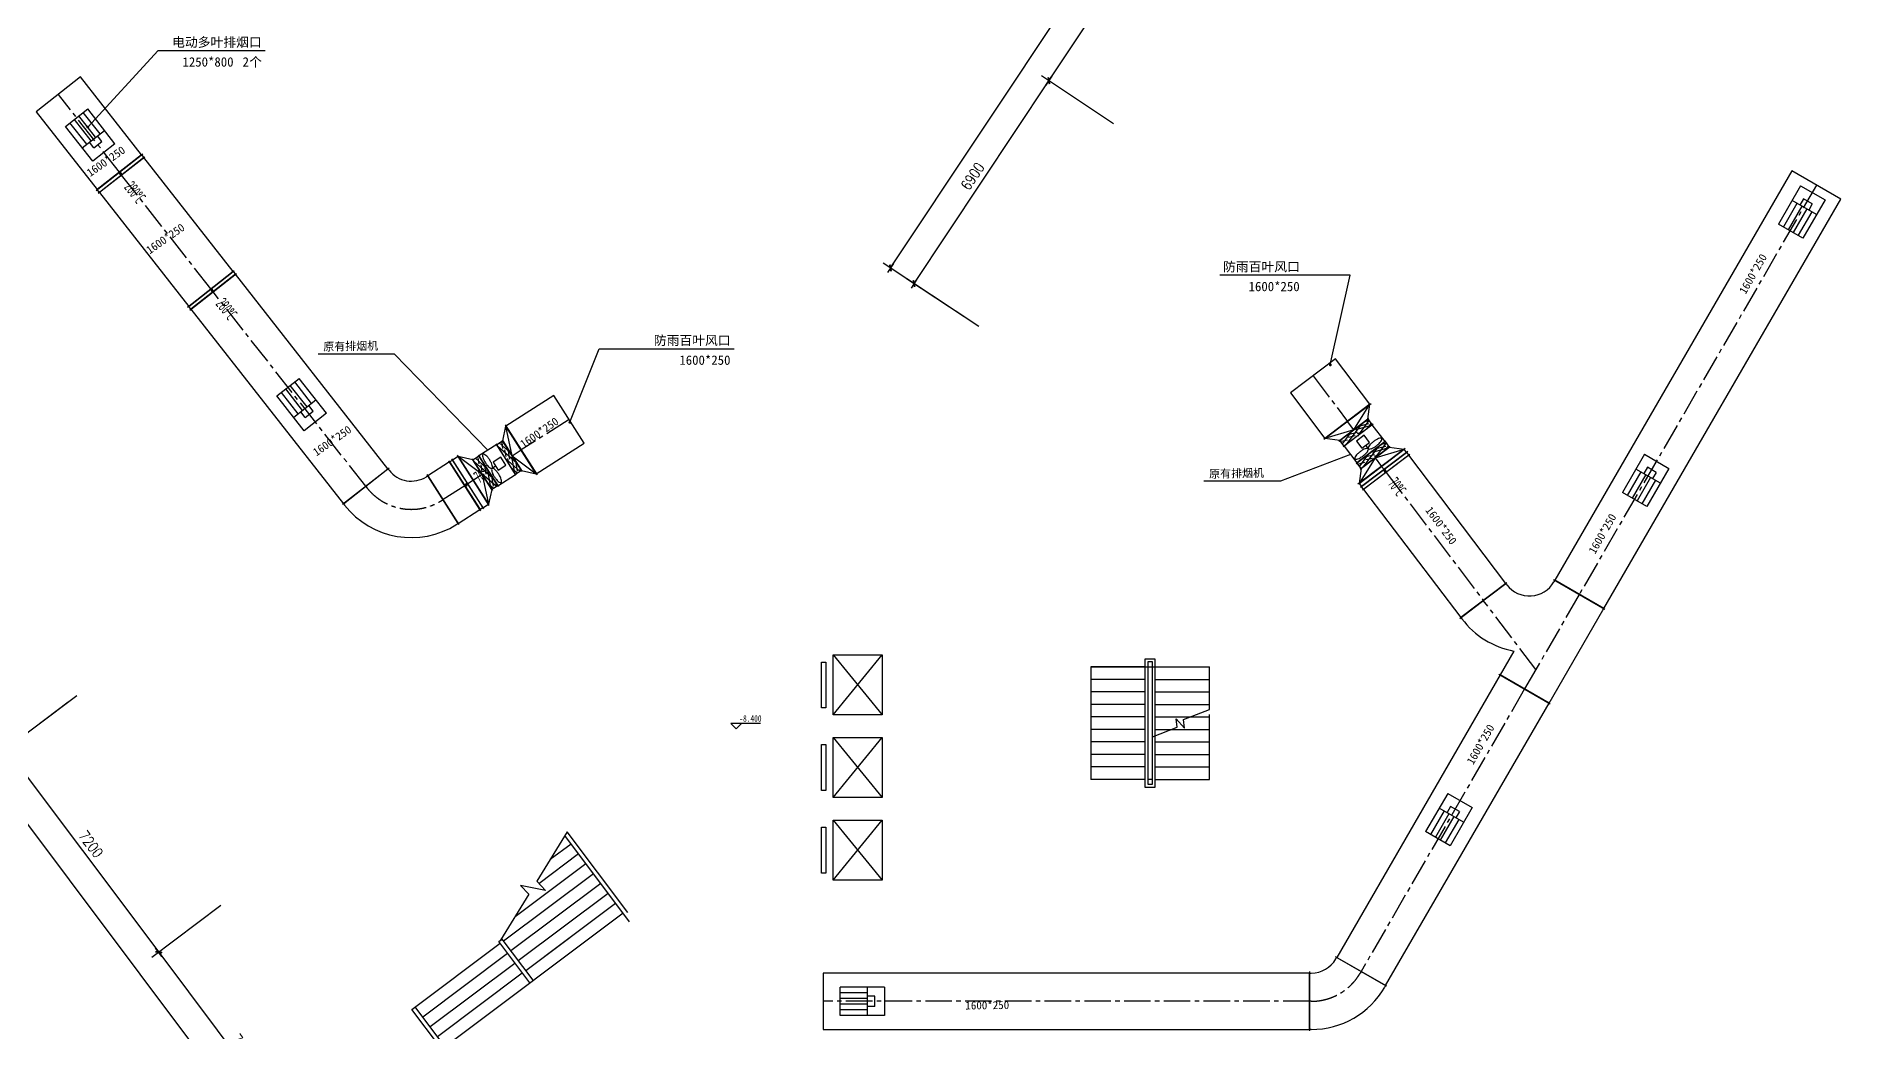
# Model space of a CAD drawing. Extents: x -149393 to 1177518, y -366685 to 296590.
# Drawn here: x 142746 to 193840, y -332748 to -304567 of the extents above; entities that cross this region are included whole.
import ezdxf

# ---------------------------------------------------------------- set-up
doc = ezdxf.new("R2010")
doc.units = 0
doc.header["$LTSCALE"] = 1000
doc.header["$MEASUREMENT"] = 0
doc.linetypes.add('CENTER2', pattern=[1.125, 0.75, -0.125, 0.125, -0.125])
doc.layers.get('0').update_dxf_attribs({"linetype": 'CONTINUOUS'})
for name, color, linetype in [('AXIS', 3, 'CONTINUOUS'), ('DIM_LEAD', 3, 'CONTINUOUS'), ('DOTE', 1, 'CONTINUOUS'), ('DUCT-排烟中心线', 5, 'CENTER2'), ('DUCT-排烟法兰', 4, 'CONTINUOUS'), ('DUCT-排烟管', 2, 'CONTINUOUS'), ('DUCT-排烟管端线', 4, 'CONTINUOUS'), ('DUCT-排烟管设备', 7, 'CONTINUOUS'), ('DUCT-排烟阀门', 7, 'CONTINUOUS'), ('DUCT-新风风口', 7, 'CONTINUOUS'), ('STAIR', 2, 'CONTINUOUS'), ('TEL_SYMB', 3, 'CONTINUOUS'), ('冷媒管标注', 31, 'CONTINUOUS')]:
    doc.layers.add(name, color=color, linetype=linetype)
doc.styles.add('DIM_FONT', font='SIMPLEX.shx', dxfattribs={"width": 0.8})
doc.styles.add('HZ', font='')
doc.styles.get("Standard").update_dxf_attribs({"font": 'gbenor.shx', "bigfont": 'gbcbig.shx'})
doc.styles.add('宋体', font='')
doc.styles.get('HZ').set_extended_font_data('SimSun')
doc.styles.get('宋体').set_extended_font_data('SimSun')
doc.dimstyles.new('DIMN', dxfattribs={"dimtxt": 300, "dimasz": 1, "dimexe": 250, "dimexo": 300, "dimgap": 150, "dimtad": 1, "dimdec": 0, "dimdsep": 46, "dimtxsty": 'DIM_FONT', "dimblk": '_DIMX', "dimcen": 2.5, "dimclrt": 7, "dimadec": 0, "dimazin": 0, "dimtfac": 1, "dimtdec": 0, "dimtix": 1, "dimtmove": 2, "dimatfit": 3, "dimldrblk": '_DIMX', "dimfxl": 1, "dimtolj": 1, "dimarcsym": 0})

msp = doc.modelspace()

# ---------------------------------------------------------------- texts
at = {"layer": 'DIM_LEAD', "color": 7, "style": '宋体'}
for s, height, p in [('电动多叶排烟口', 265.82, (146595.8, -304872.4)), ('1250*800', 265.82, (146889.7, -305432.4)), ('2', 265.8, (148590.9, -305432.4)), ('个', 265.8, (148780, -305432.4)), ('防雨百叶风口', 265.82, (176347.9, -311233)), ('1600*250', 265.82, (177071.5, -311793)), ('防雨百叶风口', 265.82, (160233.3, -313318.9)), ('1600*250', 265.82, (160956.9, -313878.9))]:
    msp.add_text(s, height=height, dxfattribs=at).set_placement(p)
at = {"layer": 'DUCT-排烟阀门', "width": 0.6}
for s, rotation, p in [('280%%dC', 308.09165, (145221.2, -308856.5, -28)), ('280%%dC', 308.09165, (147812.4, -312162.3, -28)), ('70%%dC', 32.46856, (155289.5, -317254, -28)), ('70%%dC', 307.16662, (180990.1, -317245.7, -19))]:
    msp.add_text(s, height=350, rotation=rotation, dxfattribs=at).set_placement(p)
at = {"layer": '冷媒管标注', "style": '宋体'}
for s, rotation, p in [('1600*250', 34.95703, (144278.4, -308562.1)), ('1600*250', 34.95703, (145962.7, -310753.2)), ('1600*250', 60.28566, (191143, -311896.9)), ('原有排烟机', 1.08289, (150877.2, -313480.5, 0)), ('1600*250', 34.95703, (150682.6, -316477.5, -28)), ('1600*250', 34.95703, (156548.4, -316245.6)), ('原有排烟机', 1.08289, (175956, -317082.3, 28)), ('1600*250', 306.43393, (182064.4, -318000.6, 28)), ('1600*250', 60.28566, (186880.7, -319257.9)), ('1600*250', 60.28566, (183429.5, -325224.7)), ('1600*250', 0.72144, (169055.7, -332141.4))]:
    msp.add_text(s, height=227.85, rotation=rotation, dxfattribs=at).set_placement(p)

# ---------------------------------------------------------------- blocks, each defined once
blk = doc.blocks.new('$风口$00000122')
for p, q in [((-250, -135), (-250, 135)), ((57.7, -135), (57.7, 135)), ((139.2, -48.6), (139.2, 48.6)), ((250, 135), (250, -135)), ((250, -135), (-250, -135)), ((139.2, -48.6), (57.7, -48.6))]:
    blk.add_line(p, q)
at = {"linetype": 'Continuous'}
for p, q in [((250, 135), (-250, 135)), ((57.7, 81), (-250, 81)), ((57.7, 27), (-250, 27)), ((139.2, 48.6), (57.7, 48.6)), ((57.7, -27), (-250, -27)), ((57.7, -81), (-250, -81))]:
    blk.add_line(p, q, dxfattribs=at)
blk = doc.blocks.new('$轴流风机$00000011')
for p, q in [((-500, 500, 0), (-500, -500, 0)), ((500, 500, 0), (-500, 500, 0)), ((-339, 135, 0), (-339, -135, 0)), ((88, 135, 0), (-339, 135, 0)), ((88, -135, 0), (88, 135, 0)), ((88, 0, 0), (288, 0, 0)), ((500, -500, 0), (500, 500, 0)), ((-500, -500, 0), (500, -500, 0)), ((-339, -135, 0), (88, -135, 0))]:
    blk.add_line(p, q)
for centre, radius, start, end in [((633, 238, 0), 465, 168.1126, 180), ((633, 238, 0), 465, 180, 191.8874), ((462, 274, 0), 291, 153.0603, 168.1126), ((462, 202, 0), 291, 191.8874, 206.9397), ((355, 329, 0), 170, 129.1821, 153.0603), ((355, 148, 0), 170, 206.9397, 230.8179), ((288, 410, 0), 64.8, 90, 129.1821), ((288, 66, 0), 64.8, 230.8179, 270), ((288, 410, 0), 64.8, 50.8179, 90), ((288, 66, 0), 64.8, 270, 309.1821), ((222, 329, 0), 170, 26.9397, 50.8179), ((222, 148, 0), 170, 309.1821, 333.0603), ((115, 274, 0), 291, 11.8874, 26.9397), ((115, 202, 0), 291, 333.0603, 348.1126), ((-56, 238, 0), 465, 0, 11.8874), ((-56, 238, 0), 465, 348.1126, 0), ((633, -238, 0), 465, 168.1126, 180), ((633, -238, 0), 465, 180, 191.8874), ((462, -202, 0), 291, 153.0603, 168.1126), ((462, -274, 0), 291, 191.8874, 206.9397), ((355, -148, 0), 170, 129.1821, 153.0603), ((355, -329, 0), 170, 206.9397, 230.8179), ((288, -66, 0), 64.8, 90, 129.1821), ((288, -410, 0), 64.8, 230.8179, 270), ((288, -66, 0), 64.8, 50.8179, 90), ((288, -410, 0), 64.8, 270, 309.1821), ((222, -148, 0), 170, 26.9397, 50.8179), ((222, -329, 0), 170, 309.1821, 333.0603), ((115, -202, 0), 291, 11.8874, 26.9397), ((115, -274, 0), 291, 333.0603, 348.1126), ((-56, -238, 0), 465, 0, 11.8874), ((-56, -238, 0), 465, 348.1126, 0)]:
    blk.add_arc(centre, radius, start, end)
for p in [(-500, 0, 0), (500, 0, 0)]:
    blk.add_point(p)
blk = doc.blocks.new('_DIMX')
blk.add_line((-150, 0), (150, 0))
at = {"const_width": 50}
blk.add_lwpolyline([(-70, -70), (70, 70)], dxfattribs=at)
blk = doc.blocks.new('A$C1AEF7971')
at = {"layer": 'STAIR', "color": 59}
for p, q in [((2324, 4191), (0, 2448)), ((3163, 3072), (2324, 4191)), ((2324, 4191), (4160, 1743)), ((2388, 2491), (1549, 3610)), ((2646, 2685), (1807, 3803)), ((2905, 2878), (2065, 3997)), ((3321, 3190), (681, 1211)), ((3306, 3090), (782, 1197)), ((1872, 2104), (1033, 3223)), ((2130, 2297), (1291, 3416)), ((3378, 2994), (3306, 3090)), ((3478, 2980), (3321, 3190)), ((1097, 1523), (258, 2642)), ((1355, 1716), (516, 2835)), ((1614, 1910), (775, 3029)), ((839, 1000), (3478, 2980)), ((853, 1101), (3378, 2994)), ((3206, 3015), (882, 1272)), ((1935, 1912), (3278, 2919)), ((3062, 2668), (3902, 1549)), ((3321, 2862), (4160, 1743)), ((839, 1329), (0, 2448)), ((2288, 2087), (2833, 1360)), ((2546, 2281), (3385, 1162)), ((2804, 2474), (3643, 1355)), ((954, 1176), (1832, 1835)), ((1771, 1700), (2611, 581)), ((1832, 1835), (2420, 1473)), ((1935, 1912), (2510, 1558)), ((2030, 1893), (2085, 1819)), ((2280, 1559), (2869, 775)), ((2420, 1473), (2575, 1620)), ((2575, 1620), (2511, 1305)), ((3282, 1084), (4160, 1743)), ((681, 1211), (839, 1000)), ((782, 1197), (853, 1101)), ((954, 1176), (882, 1272)), ((997, 1119), (1836, 0)), ((1255, 1312), (2094, 194)), ((1513, 1506), (2352, 387)), ((2511, 1305), (2673, 1458)), ((2583, 1373), (3179, 1007)), ((2673, 1458), (3282, 1084)), ((3028, 1099), (3127, 968)), ((1836, 0), (3179, 1007))]:
    blk.add_line(p, q, dxfattribs=at)
at = {"layer": 'TEL_SYMB', "color": 59, "elevation": 1793}
blk.add_lwpolyline([(312, 1763, 0, 0, 0), (3339, 4033, 0, 0, 0), (4292, 2761, 0, 0, 0), (2973, 1771, 95.6, 0, 0), (2686, 1556, 0, 0, 0)], format="xyseb", dxfattribs=at)
at = {"layer": 'TEL_SYMB', "color": 59}
blk.add_lwpolyline([(1266, 491, 0, 0, 0), (2141, 1148, 95.6, 0, 0), (2428, 1363, 0, 0, 0)], format="xyseb", dxfattribs=at)
blk = doc.blocks.new('GJGHJGHJ')
at = {"color": 59}
for p, q in [((164876.1, -78848.7), (166266.3, -80548.7)), ((164876.1, -80548.7), (166266.3, -78848.7)), ((162822, -80787.4), (161986.9, -80787.8)), ((161986.9, -80787.8), (162135.3, -80937.7)), ((162135.3, -80937.7), (162287.4, -80787.6)), ((164876.1, -81188.7), (166266.3, -82888.7)), ((164876.1, -82888.7), (166266.3, -81188.7)), ((164876.1, -83528.7), (166266.3, -85228.7)), ((164876.1, -85228.7), (166266.3, -83528.7)), ((181648.8, -93703.3), (180813.6, -93703.8)), ((180813.6, -93703.8), (180962.1, -93853.6)), ((180962.1, -93853.6), (181114.2, -93703.6))]:
    blk.add_line(p, q, dxfattribs=at)
for points in [[(164546.1, -79048.7), (164674.6, -79048.7), (164674.6, -80348.7), (164546.1, -80348.7)], [(164876.1, -78848.7), (166266.3, -78848.7), (166266.3, -80548.7), (164876.1, -80548.7)], [(164876.1, -81188.7), (166266.3, -81188.7), (166266.3, -82888.7), (164876.1, -82888.7)], [(164546.1, -81388.7), (164674.6, -81388.7), (164674.6, -82688.7), (164546.1, -82688.7)], [(164546.1, -83728.7), (164674.6, -83728.7), (164674.6, -85028.7), (164546.1, -85028.7)], [(164876.1, -83528.7), (166266.3, -83528.7), (166266.3, -85228.7), (164876.1, -85228.7)]]:
    blk.add_lwpolyline(points, close=True, dxfattribs=at)
at = {"layer": 'AXIS'}
for p, q in [((197977, -49445.7), (200190.6, -46114)), ((204973.6, -54094.2), (207187.1, -50762.5)), ((206722.7, -55256.3), (208936.3, -51924.6)), ((132126.5, -64889.7), (128926.5, -67289.7)), ((134106.5, -67529.7), (130906.5, -69929.7)), ((134106.5, -67529.7), (130906.5, -69929.7)), ((139146.5, -74249.7), (135946.5, -76649.7)), ((133771.7, -78948.7), (129771.7, -78948.7)), ((143466.5, -80009.7), (140266.5, -82409.7)), ((133771.7, -85548.7), (129771.7, -85548.7)), ((133771.7, -85548.7), (129771.7, -85548.7)), ((133771.7, -90948.7), (129771.7, -90948.7)), ((133771.7, -90948.7), (129771.7, -90948.7)), ((133771.7, -98748.7), (129771.7, -98748.7)), ((160049.8, -102074.4), (160049.8, -106074.4)), ((165449.8, -102074.4), (165449.8, -106074.4)), ((172049.8, -102074.4), (172049.8, -106074.4)), ((178649.8, -102074.4), (178649.8, -106074.4)), ((184049.8, -102074.4), (184049.8, -106074.4))]:
    blk.add_line(p, q, dxfattribs=at)
at = {"layer": 'DOTE', "color": 59}
for p, q in [((171929.8, -91248.7), (169169.8, -91248.7)), ((174929.8, -91248.7), (172169.8, -91248.7)), ((171929.8, -91598.7), (169169.8, -91598.7)), ((171929.8, -91948.7), (169169.8, -91948.7)), ((174929.8, -91598.7), (172169.8, -91598.7)), ((174929.8, -91948.7), (172169.8, -91948.7)), ((171929.8, -92298.7), (169169.8, -92298.7)), ((174929.8, -92298.7), (172169.8, -92298.7)), ((171929.8, -92648.7), (169169.8, -92648.7)), ((174929.8, -92648.7), (172169.8, -92648.7)), ((171929.8, -92998.7), (169169.8, -92998.7)), ((171929.8, -93348.7), (169169.8, -93348.7)), ((174373.5, -92998.7), (172169.8, -92998.7)), ((173419.4, -93348.7), (172169.8, -93348.7)), ((173156.1, -93698.7), (172169.8, -93698.7)), ((171929.8, -96428.7), (169169.8, -96428.7)), ((171929.8, -96778.7), (169169.8, -96778.7)), ((171929.8, -97128.7), (169169.8, -97128.7)), ((171929.8, -97478.7), (169169.8, -97478.7)), ((171929.8, -97828.7), (169169.8, -97828.7)), ((171929.8, -98178.7), (169169.8, -98178.7))]:
    blk.add_line(p, q, dxfattribs=at)
at = {"layer": 'STAIR', "color": 59}
for p, q in [((143632.5, -56410.1), (141308.9, -58152.9)), ((144213.5, -57722.6), (143374.4, -56603.8)), ((144471.7, -57529), (143632.5, -56410.1)), ((143632.5, -56410.1), (145468.5, -58858.1)), ((143438.9, -58303.5), (142599.8, -57184.7)), ((143697.1, -58109.9), (142858, -56991.1)), ((143955.3, -57916.2), (143116.2, -56797.4)), ((144629.4, -57410.6), (141990.2, -59390.1)), ((142922.5, -58690.8), (142083.4, -57572)), ((144615.1, -57511), (142090.6, -59404.4)), ((142148, -59600.4), (144787.2, -57621)), ((142162.3, -59500), (144686.8, -57606.7)), ((144514.7, -57586.3), (142191, -59329.1)), ((143180.7, -58497.2), (142341.6, -57378.3)), ((143243.6, -58689.1), (144586.4, -57682)), ((144686.8, -57606.7), (144615.1, -57511)), ((144787.2, -57621), (144629.4, -57410.6)), ((142148, -59271.7), (141308.9, -58152.9)), ((142406.2, -59078.1), (141567, -57959.3)), ((142664.3, -58884.4), (141825.2, -57765.6)), ((144113.1, -58126.6), (144952.2, -59245.4)), ((144371.2, -57933), (145210.4, -59051.8)), ((144629.4, -57739.3), (145468.5, -58858.1)), ((143243.6, -58689.1), (143819.1, -59042.7)), ((143338.5, -58707.5), (143393.9, -58781.4)), ((143596.7, -58513.9), (144142.2, -59241.2)), ((143854.9, -58320.3), (144694, -59439.1)), ((142262.7, -59424.7), (143140.8, -58766.2)), ((142822.1, -59094.8), (143661.2, -60213.6)), ((143080.3, -58901.2), (143919.4, -60020)), ((143140.8, -58766.2), (143729.2, -59127.7)), ((143589.1, -59041.6), (144177.6, -59826.3)), ((143729.2, -59127.7), (143884.1, -58981.1)), ((143884.1, -58981.1), (143819.6, -59296.1)), ((143819.6, -59296.1), (143981.7, -59142.6)), ((143891.9, -59227.7), (144487.7, -59593.8)), ((143981.7, -59142.6), (144590.5, -59516.7)), ((144590.5, -59516.7), (145468.5, -58858.1)), ((141990.2, -59390.1), (142148, -59600.4)), ((142090.6, -59404.4), (142162.3, -59500)), ((142262.7, -59424.7), (142191, -59329.1)), ((142305.7, -59482.1), (143144.9, -60600.9)), ((142563.9, -59288.5), (143403, -60407.3)), ((143144.9, -60600.9), (144487.7, -59593.8)), ((144337.3, -59501.4), (144435.8, -59632.7)), ((172169.8, -79185.4), (172169.8, -82374.8)), ((173705.4, -79185.4), (172169.8, -79185.4)), ((172169.8, -79185.4), (175529.8, -79185.4)), ((173994.1, -78968.9), (173705.4, -78968.9)), ((173705.4, -78968.9), (173705.4, -82591.4)), ((173915.4, -79047.6), (173784.1, -79047.6)), ((173784.1, -79047.6), (173784.1, -82512.6)), ((173784.1, -79185.4), (173784.1, -82374.8)), ((173915.4, -82512.6), (173915.4, -79047.6)), ((173915.4, -81028.5), (173915.4, -79185.4)), ((173994.1, -82591.4), (173994.1, -78968.9)), ((173994.1, -79185.4), (175529.8, -79185.4)), ((175529.8, -80390.6), (175529.8, -79185.4)), ((173705.4, -79539.8), (172169.8, -79539.8)), ((173994.1, -79539.8), (175529.8, -79539.8)), ((173705.4, -79894.2), (172169.8, -79894.2)), ((173994.1, -79894.2), (175529.8, -79894.2)), ((173705.4, -80248.6), (172169.8, -80248.6)), ((173705.4, -80602.9), (172169.8, -80602.9)), ((173994.1, -80248.6), (175529.8, -80248.6)), ((173994.1, -80602.9), (174992.4, -80602.9)), ((174620.7, -80890.9), (174593.9, -80658.3)), ((174593.9, -80658.3), (174828.1, -80922.4)), ((174800.1, -80678.9), (175529.8, -80390.6)), ((174828.1, -80922.4), (174800.1, -80678.9)), ((174992.4, -80602.9), (175529.8, -80602.9)), ((175529.8, -82374.8), (175529.8, -80531.7)), ((173705.4, -80957.3), (172169.8, -80957.3)), ((173915.4, -81169.6), (174620.7, -80890.9)), ((173915.4, -82374.8), (173915.4, -81169.6)), ((173994.1, -80957.3), (174452.7, -80957.3)), ((174452.7, -80957.3), (175529.8, -80957.3)), ((173705.4, -81311.7), (172169.8, -81311.7)), ((173705.4, -81666.1), (172169.8, -81666.1)), ((173994.1, -81311.7), (175529.8, -81311.7)), ((173994.1, -81666.1), (175529.8, -81666.1)), ((173705.4, -82020.4), (172169.8, -82020.4)), ((173994.1, -82020.4), (175529.8, -82020.4)), ((173705.4, -82374.8), (172169.8, -82374.8)), ((173705.4, -82591.4), (173994.1, -82591.4)), ((173915.4, -82374.8), (173784.1, -82374.8)), ((173784.1, -82512.6), (173915.4, -82512.6)), ((173994.1, -82374.8), (175529.8, -82374.8)), ((157349.8, -83858), (156488.7, -85259.5)), ((156871.8, -84636), (157459.9, -84194.9)), ((159116.9, -86404.1), (157285.6, -83962.6)), ((159068.3, -86140), (157349.8, -83858)), ((155874.5, -86259), (157879.9, -84754.9)), ((156544.8, -85318.7), (157669.9, -84474.9)), ((155545.8, -86943), (158089.9, -85034.9)), ((155755.8, -87223), (158299.9, -85314.9)), ((156488.7, -85259.5), (156737.7, -85522.5)), ((156264.3, -85624.6), (155461.7, -86930.8)), ((155965.7, -87503), (158509.9, -85594.9)), ((156737.7, -85522.5), (156030.7, -85377.8)), ((156030.7, -85377.8), (156264.3, -85624.6)), ((153937.6, -89899.1), (158929.9, -86154.9)), ((156175.7, -87783.1), (158719.9, -85874.9)), ((156714.5, -87379), (158719.9, -85874.9)), ((152953.8, -88887), (155449.8, -87015)), ((153259.8, -89095), (155659.8, -87295)), ((155413.7, -86966.8), (155509.7, -86894.8)), ((156289.6, -88135.1), (155413.7, -86966.8)), ((156385.6, -88063.1), (155509.7, -86894.8)), ((153469.7, -89375.1), (155869.7, -87575)), ((153679.6, -89655.1), (156079.7, -87855.1)), ((153737.1, -89931.8), (152953.8, -88887)), ((153833.1, -89859.8), (153049.8, -88815))]:
    blk.add_line(p, q, dxfattribs=at)
at = {"layer": 'TEL_SYMB', "color": 59, "elevation": 1793}
blk.add_lwpolyline([(141620.8, -58837.8, 0, 0, 0), (144647.4, -56567.9, 0, 0, 0), (145601.2, -57839.7, 0, 0, 0), (144281.6, -58829.5, 95.6, 0, 0), (143994.7, -59044.6, 0, 0, 0)], format="xyseb", dxfattribs=at)
at = {"layer": 'TEL_SYMB', "color": 59}
for points in [[(142574.7, -60109.6, 0, 0, 0), (143449.7, -59453.4, 95.6, 0, 0), (143736.5, -59238.3, 0, 0, 0)], [(174722.6, -82552, 0, 0, 0), (174722.6, -81351.1, 105, 0, 0), (174722.6, -80957.3, 0, 0, 0)]]:
    blk.add_lwpolyline(points, format="xyseb", dxfattribs=at)
at = {"rotation": 109.501830446718}
blk.add_blockref('A$C1AEF7971', (198364.8, -61709.4), dxfattribs=at)
at = {"color": 59, "style": 'HZ', "width": 0.7}
for p in [(162223.3, -80739.8), (181050, -93655.8)]:
    blk.add_text('-8.400', height=183.52, dxfattribs=at).set_placement(p)
at = {"layer": 'AXIS'}
for p1, p2, distance in [((197977, -49445.7), (198976.5, -50109.7), 3300), ((141257.6, -51492.6), (142857.6, -50292.6), 3300), ((197977, -49445.7), (198976.5, -50109.7), 2500), ((198976.5, -50109.7), (204973.6, -54094.2), 3300), ((198976.5, -50109.7), (204973.6, -54094.2), 2500), ((141257.6, -51492.6), (142857.6, -50292.6), 2500), ((176886.5, -58217.8), (182531.1, -49722), 2500), ((135977.6, -55452.6), (141257.6, -51492.6), 3300), ((135977.6, -55452.6), (141257.6, -51492.6), 2500), ((169249.7, -69712.2), (180704.9, -52470.7), 3300), ((204973.6, -54094.2), (206722.7, -55256.3), 3300), ((204973.6, -54094.2), (206722.7, -55256.3), 2500), ((130697.6, -59412.6), (135977.6, -55452.6), 3300), ((130697.6, -59412.6), (135977.6, -55452.6), 2500), ((173068.1, -63965), (176886.5, -58217.8), 2500), ((169249.7, -69712.2), (173068.1, -63965), 2500), ((132126.5, -64889.7), (152106.6, -91529.7), -3300), ((132126.5, -64889.7), (134106.5, -67529.7), -2500), ((134106.5, -67529.7), (139146.5, -74249.7), -2500), ((139146.5, -74249.7), (143466.5, -80009.7), -2500), ((133471.7, -98748.7), (133471.7, -78948.7), 3000), ((133771.7, -85548.7), (133771.7, -78948.7), 2500), ((143466.5, -80009.7), (147786.5, -85769.7), -2500), ((133771.7, -90948.7), (133771.7, -85548.7), 2500), ((147786.5, -85769.7), (152106.6, -91529.7), -2500), ((133771.7, -98748.7), (133771.7, -90948.7), 2500), ((160049.8, -102074.4), (165449.8, -102074.4), -2500), ((160049.8, -102074.4), (184049.8, -102074.4), -3300), ((165449.8, -102074.4), (172049.8, -102074.4), -2500), ((172049.8, -102074.4), (178649.8, -102074.4), -2500), ((178649.8, -102074.4), (184049.8, -102074.4), -2500)]:
    blk.add_aligned_dim(p1=p1, p2=p2, distance=distance, dimstyle='DIMN', dxfattribs=at).render()

# ---------------------------------------------------------------- linework, layer by layer
at = {"elevation": -28}
msp.add_lwpolyline([(155532.9, -316300), (152893.4, -313577.4), (150729, -313577.4)], dxfattribs=at)
msp.add_lwpolyline([(179956.4, -316420.2), (177972.2, -317179.2), (175807.8, -317179.2)])
at = {"layer": 'DIM_LEAD'}
for p, q in [((144208.2, -307145.7), (146197.3, -304977.4)), ((146197.3, -304977.4), (149232, -304977.4)), ((179951.3, -311338), (176258.3, -311338)), ((179385.1, -313881.4), (179951.3, -311338)), ((157857.6, -315506.7), (158689.6, -313423.9)), ((158689.6, -313423.9), (162512.2, -313423.9))]:
    msp.add_line(p, q, dxfattribs=at)
at = {"layer": 'DIM_LEAD', "const_width": 40}
for points in [[(144194.7, -307160.4, 1), (144221.8, -307130.9, 1)], [(179380.8, -313900.9, 1), (179389.5, -313861.9, 1)], [(157850.2, -315525.3, 1), (157865, -315488.1, 1)]]:
    msp.add_lwpolyline(points, format="xyb", close=True, dxfattribs=at)
at = {"layer": 'DUCT-排烟中心线'}
for p, q in [((145104.4, -308423.9), (143375.3, -306218.1)), ((147695.7, -311729.7), (145166.3, -308502.9)), ((193148, -308786.7), (186432.7, -320383.9)), ((152077.9, -317320.3), (147757.6, -311808.7)), ((178895.6, -314193.3), (179871.2, -315480.2)), ((157833.6, -315427.8), (156476.2, -316291.5)), ((180052.6, -315719.4), (179871.3, -315480.3)), ((156222.9, -316452.7), (156476, -316291.6)), ((180657.2, -316516.9), (180838.4, -316756)), ((180838.6, -316756.1), (180905.9, -316845)), ((155125.3, -317151.1), (154967.9, -317251.2)), ((155378.5, -316989.9), (155125.4, -317151)), ((180966.5, -316925), (183717.1, -320553.1)), ((152078.1, -317320.4), (152108.9, -317359.8)), ((154227.1, -317722.6), (154269.3, -317695.7)), ((154883.2, -317305.1), (154269.4, -317695.6)), ((185202.3, -322512.1), (183717.2, -320553.3)), ((186432.6, -320384.1), (185202.3, -322512.1)), ((185202.3, -322512.1), (184886.2, -323058.9)), ((184886.1, -323059), (180258, -331064.1)), ((180257.9, -331064.2), (180232.9, -331107.5)), ((178797, -331907.5), (165032.5, -331907.5)), ((178847.2, -331907.5), (178797.2, -331907.5))]:
    msp.add_line(p, q, dxfattribs=at)
for centre, start, end in [((153368.2, -316372.7), 218.09165, 302.46856), ((178847.2, -330307.5), 270, 330)]:
    msp.add_arc(centre, 1600, start, end, dxfattribs=at)
at = {"layer": 'DUCT-排烟法兰'}
for p, q in [((144443.4, -308942.2), (145765.6, -307905.8)), ((144505.2, -309021.1), (145827.4, -307984.6)), ((147034.6, -312248), (148356.8, -311211.5)), ((147096.5, -312326.8), (148418.7, -311290.4)), ((179201.9, -315987.7), (180540.7, -314972.8)), ((156025.2, -315582.9), (156927, -317000.2)), ((179630.3, -316039.7), (180475, -315399.3)), ((180595.9, -315558.8), (179751.2, -316199.2)), ((156338.4, -317007.3), (155769.4, -316113)), ((155938.3, -316005.6), (156507.3, -316899.9)), ((180113.8, -316677.5), (180958.5, -316037.1)), ((181507.9, -316248.6), (180169.1, -317263.5)), ((180234.8, -316837), (181079.5, -316196.6)), ((155334.2, -318013.7), (154432.3, -316596.4)), ((155418.8, -317960), (154516.9, -316542.6)), ((155576.3, -317859.7), (154674.4, -316442.3)), ((155094.1, -316542.7), (155663.1, -317437)), ((155263, -316435.2), (155832.1, -317329.5)), ((181575.3, -316337.6), (180236.6, -317352.5)), ((181635.9, -316417.4), (180297.1, -317432.4)), ((152739.1, -316802.1), (151416.9, -317838.5)), ((154720.3, -318404.4), (153818.4, -316987)), ((183047.8, -321060.7), (184386.6, -320045.7)), ((185705.5, -319963.5), (187159.9, -320804.4)), ((184158.9, -322638.5), (185613.4, -323479.4)), ((178797.1, -331067.5), (178797.1, -332747.5)), ((180985.4, -331484.1), (179530.5, -330644.1))]:
    msp.add_line(p, q, dxfattribs=at)
at = {"layer": 'DUCT-排烟管'}
for p, q in [((144005, -305724.6), (142745.7, -306711.6)), ((145734, -307930.4), (144005, -305724.6)), ((142745.7, -306711.6), (144474.8, -308917.4)), ((145734.1, -307930.5), (145795.8, -308009.2)), ((148325.3, -311236.1), (145796, -308009.4)), ((192455.6, -308385.8), (185740.4, -319983)), ((193840.3, -309187.6), (192455.6, -308385.8)), ((144536.6, -308996.3), (144474.9, -308917.6)), ((144536.7, -308996.5), (147066.1, -312223.2)), ((187125.1, -320784.8), (193840.3, -309187.6)), ((148325.4, -311236.3), (148387.1, -311315)), ((152707.6, -316826.7), (148387.2, -311315.1)), ((147127.9, -312302.1), (147066.2, -312223.4)), ((147128, -312302.2), (151448.3, -317813.8)), ((179533.1, -313710), (178258.1, -314676.6)), ((180508.7, -314996.9), (179533.1, -313710)), ((178258.1, -314676.6), (179233.7, -315963.5)), ((157404.2, -314752.8), (156046.7, -315616.5)), ((158263.1, -316102.7), (157404.2, -314752.8)), ((180052.6, -315719.4), (180508.8, -314997)), ((180451, -315417.3), (180508.8, -314997)), ((155954.5, -316030.8), (156046.5, -315616.7)), ((156222.9, -316452.7), (156046.5, -315616.7)), ((180052.6, -315719.4), (179233.8, -315963.6)), ((180451.1, -315417.5), (180572, -315576.9)), ((155785.6, -316138.3), (155954.3, -316030.9)), ((156905.6, -316966.4), (158263.1, -316102.7)), ((179654.1, -316021.5), (179233.8, -315963.6)), ((179775.1, -316181), (179654.3, -316021.6)), ((180657.2, -316516.9), (181475.9, -316272.7)), ((180934.7, -316055.3), (181055.5, -316214.7)), ((181055.6, -316214.9), (181475.9, -316272.7)), ((181543.4, -316361.6), (181476.1, -316272.8)), ((154453.7, -316630.2), (153840, -317020.7)), ((154453.9, -316630), (154538.3, -316576.4)), ((154695.8, -316476.1), (154538.4, -316576.3)), ((155110.1, -316568.1), (154696, -316476)), ((155378.5, -316989.9), (154696, -316476)), ((155110.3, -316568), (155279, -316460.6)), ((156222.9, -316452.7), (156905.5, -316966.6)), ((180258.6, -316818.8), (180137.8, -316659.5)), ((180657.2, -316516.9), (180200.9, -317239.3)), ((181543.5, -316361.8), (181603.9, -316441.5)), ((184354.6, -320069.8), (181604, -316441.7)), ((152738.5, -316866.2), (152707.7, -316826.9)), ((153839.8, -317020.8), (153797.6, -317047.6)), ((155378.5, -316989.9), (155554.9, -317825.9)), ((156491.2, -316874.6), (156322.4, -316982)), ((156491.3, -316874.5), (156905.5, -316966.6)), ((180258.7, -316819), (180200.9, -317239.3)), ((180201, -317239.5), (180268.4, -317328.3)), ((155647, -317411.8), (155554.9, -317825.9)), ((155815.9, -317304.3), (155647.1, -317411.7)), ((180328.9, -317408.1), (180268.5, -317328.4)), ((180329, -317408.3), (183079.6, -321036.4)), ((151448.4, -317813.9), (151479.3, -317853.3)), ((154698.9, -318370.6), (155312.7, -317980.1)), ((155397.2, -317926.3), (155312.8, -317979.9)), ((155397.4, -317926.2), (155554.7, -317826)), ((154656.6, -318397.5), (154698.7, -318370.7)), ((184385, -320109.8), (184354.8, -320070)), ((185740.1, -319983.6), (185715, -320026.9)), ((185578.8, -323459.3), (187100.2, -320827.8)), ((187100.2, -320827.8), (187125.2, -320784.5)), ((183079.7, -321036.6), (183109.9, -321076.4)), ((184582.5, -321985.8), (184193.6, -322658.4)), ((184193.5, -322658.6), (179565.4, -330663.6)), ((180950.6, -331464.5), (185578.7, -323459.4)), ((179540.1, -330707.5), (179565.1, -330664.2)), ((178797, -331107.5), (165032.5, -331107.5)), ((165032.5, -331107.5), (165032.5, -332707.5)), ((178797.2, -331107.5), (178847.2, -331107.5)), ((180950.7, -331464.2), (180925.7, -331507.5)), ((165032.5, -332707.5), (178797, -332707.5)), ((178847.2, -332707.5), (178797.2, -332707.5))]:
    msp.add_line(p, q, dxfattribs=at)
for centre, radius, start, end in [((153368.2, -316372.7), 800, 218.09165, 302.46856), ((153368.2, -316372.7), 2400, 218.09165, 302.46856), ((185022.5, -319626.5), 800, 217.16662, 329.96554), ((185022.5, -319626.5), 2400, 217.16662, 259.43676), ((178847.2, -330307.5), 800, 270, 330), ((178847.2, -330307.5), 2400, 270, 330)]:
    msp.add_arc(centre, radius, start, end, dxfattribs=at)
at = {"layer": 'DUCT-排烟管端线'}
for p, q in [((144474.8, -308917.4), (145734, -307930.4)), ((145734.1, -307930.5), (144474.9, -308917.6)), ((145795.8, -308009.2), (144536.6, -308996.3)), ((145796, -308009.4), (144536.7, -308996.5)), ((147066.1, -312223.2), (148325.3, -311236.1)), ((148325.4, -311236.3), (147066.2, -312223.4)), ((148387.1, -311315), (147127.9, -312302.1)), ((148387.2, -311315.1), (147128, -312302.2)), ((179233.7, -315963.5), (180508.7, -314996.9)), ((180508.8, -314997), (179233.8, -315963.6)), ((156905.5, -316966.6), (156046.5, -315616.7)), ((156046.7, -315616.5), (156905.6, -316966.4)), ((179654.1, -316021.5), (180451, -315417.3)), ((180451.1, -315417.5), (179654.3, -316021.6)), ((180572, -315576.9), (179775.1, -316181)), ((156322.4, -316982), (155785.6, -316138.3)), ((156491.2, -316874.6), (155954.3, -316030.9)), ((155954.5, -316030.8), (156491.3, -316874.5)), ((180934.7, -316055.3), (180137.8, -316659.5)), ((180200.9, -317239.3), (181475.9, -316272.7)), ((181476.1, -316272.8), (180201, -317239.5)), ((181055.5, -316214.7), (180258.6, -316818.8)), ((181055.6, -316214.9), (180258.7, -316819)), ((155312.7, -317980.1), (154453.7, -316630.2)), ((154453.9, -316630), (155312.8, -317979.9)), ((154538.3, -316576.4), (155397.2, -317926.3)), ((154538.4, -316576.3), (155397.4, -317926.2)), ((155554.7, -317826), (154695.8, -316476.1)), ((154696, -316476), (155554.9, -317825.9)), ((155647, -317411.8), (155110.1, -316568.1)), ((155647.1, -317411.7), (155110.3, -316568)), ((155815.9, -317304.3), (155279, -316460.6)), ((180268.4, -317328.3), (181543.4, -316361.6)), ((181543.5, -316361.8), (180268.5, -317328.4)), ((181603.9, -316441.5), (180328.9, -317408.1)), ((181604, -316441.7), (180329, -317408.3)), ((151448.3, -317813.8), (152707.6, -316826.7)), ((151448.4, -317813.9), (152707.7, -316826.9)), ((154698.7, -318370.7), (153839.8, -317020.8)), ((153840, -317020.7), (154698.9, -318370.6)), ((183079.6, -321036.4), (184354.6, -320069.8)), ((184354.8, -320070), (183079.7, -321036.6)), ((187125.2, -320784.5), (185740.1, -319983.6)), ((185740.4, -319983), (187125.1, -320784.8)), ((185578.7, -323459.4), (184193.5, -322658.6)), ((184193.6, -322658.4), (185578.8, -323459.3)), ((180950.7, -331464.2), (179565.1, -330664.2)), ((179565.4, -330663.6), (180950.6, -331464.5)), ((178797, -332707.5), (178797, -331107.5)), ((178797.2, -332707.5), (178797.2, -331107.5))]:
    msp.add_line(p, q, dxfattribs=at)
at = {"layer": 'DUCT-排烟阀门'}
for p, q in [((145108.4, -308429), (145162.4, -308497.8)), ((145110.9, -308458.3), (145110.4, -308462.6)), ((145110.4, -308462.6), (145110.6, -308466.9)), ((145110.6, -308466.9), (145111.6, -308471.2)), ((145112.2, -308454.1), (145110.9, -308458.3)), ((145111.6, -308471.2), (145113.3, -308475.2)), ((145114.2, -308450.2), (145112.2, -308454.1)), ((145113.3, -308475.2), (145115.7, -308478.8)), ((145116.8, -308446.7), (145114.2, -308450.2)), ((145115.7, -308478.8), (145118.7, -308482)), ((145120, -308443.7), (145116.8, -308446.7)), ((145118.7, -308482), (145122.2, -308484.6)), ((145123.6, -308441.4), (145120, -308443.7)), ((145122.2, -308484.6), (145126, -308486.6)), ((145127.6, -308439.6), (145123.6, -308441.4)), ((145126, -308486.6), (145130.2, -308487.9)), ((145131.9, -308438.7), (145127.6, -308439.6)), ((145130.2, -308487.9), (145134.5, -308488.4)), ((145136.2, -308438.4), (145131.9, -308438.7)), ((145134.5, -308488.4), (145138.9, -308488.2)), ((145140.5, -308439), (145136.2, -308438.4)), ((145138.9, -308488.2), (145143.1, -308487.2)), ((145144.7, -308440.2), (145140.5, -308439)), ((145143.1, -308487.2), (145147.1, -308485.5)), ((145148.6, -308442.2), (145144.7, -308440.2)), ((145147.1, -308485.5), (145150.8, -308483.1)), ((145152.1, -308444.8), (145148.6, -308442.2)), ((145150.8, -308483.1), (145154, -308480.1)), ((145155.1, -308448), (145152.1, -308444.8)), ((145154, -308480.1), (145156.6, -308476.6)), ((145157.4, -308451.6), (145155.1, -308448)), ((145156.6, -308476.6), (145158.6, -308472.7)), ((145159.1, -308455.7), (145157.4, -308451.6)), ((145158.6, -308472.7), (145159.8, -308468.6)), ((145160.1, -308459.9), (145159.1, -308455.7)), ((145159.8, -308468.6), (145160.4, -308464.2)), ((145160.4, -308464.2), (145160.1, -308459.9)), ((147699.7, -311734.7), (147753.6, -311803.6)), ((147702.2, -311764), (147701.7, -311768.3)), ((147701.7, -311768.3), (147701.9, -311772.7)), ((147701.9, -311772.7), (147702.9, -311776.9)), ((147703.4, -311759.8), (147702.2, -311764)), ((147702.9, -311776.9), (147704.6, -311780.9)), ((147705.4, -311756), (147703.4, -311759.8)), ((147704.6, -311780.9), (147707, -311784.6)), ((147708, -311752.5), (147705.4, -311756)), ((147707, -311784.6), (147709.9, -311787.8)), ((147711.2, -311749.5), (147708, -311752.5)), ((147709.9, -311787.8), (147713.4, -311790.4)), ((147714.9, -311747.1), (147711.2, -311749.5)), ((147713.4, -311790.4), (147717.3, -311792.4)), ((147718.9, -311745.4), (147714.9, -311747.1)), ((147717.3, -311792.4), (147721.5, -311793.6)), ((147723.1, -311744.4), (147718.9, -311745.4)), ((147721.5, -311793.6), (147725.8, -311794.2)), ((147727.5, -311744.2), (147723.1, -311744.4)), ((147725.8, -311794.2), (147730.2, -311793.9)), ((147731.8, -311744.7), (147727.5, -311744.2)), ((147730.2, -311793.9), (147734.4, -311792.9)), ((147736, -311746), (147731.8, -311744.7)), ((147734.4, -311792.9), (147738.4, -311791.2)), ((147739.9, -311747.9), (147736, -311746)), ((147738.4, -311791.2), (147742.1, -311788.8)), ((147743.3, -311750.6), (147739.9, -311747.9)), ((147742.1, -311788.8), (147745.2, -311785.9)), ((147746.3, -311753.7), (147743.3, -311750.6)), ((147745.2, -311785.9), (147747.9, -311782.4)), ((147748.7, -311757.4), (147746.3, -311753.7)), ((147747.9, -311782.4), (147749.8, -311778.5)), ((147750.4, -311761.4), (147748.7, -311757.4)), ((147749.8, -311778.5), (147751.1, -311774.3)), ((147751.4, -311765.7), (147750.4, -311761.4)), ((147751.1, -311774.3), (147751.6, -311770)), ((147751.6, -311770), (147751.4, -311765.7)), ((180256.5, -315565), (179824, -316143.9)), ((180517.2, -315606.2), (180099.4, -315720.9)), ((180479, -315454.2), (180151.2, -315895.9)), ((180191.9, -315614), (180474.5, -315544.7)), ((180358.1, -315488), (180475.2, -315459.3)), ((180538.2, -315532.3), (180423.5, -315689.4)), ((156360.1, -316668.6), (155818.6, -316190.1)), ((156172, -316373), (155856.7, -316093.1)), ((155930.2, -316080.6), (155954.3, -316253)), ((156104.9, -316267.6), (156150, -316548.9)), ((179705.7, -316041.6), (179875.6, -316003.5)), ((179977.4, -315776.7), (179724.2, -316113.9)), ((179877.8, -315852.2), (180154.5, -315784.1)), ((180091.9, -315890.4), (179903.1, -315934.9)), ((180293.5, -315787.9), (180142.7, -315837.6)), ((180740.1, -316202.8), (180307.6, -316781.7)), ((181000.8, -316244), (180582.9, -316358.7)), ((180962.5, -316092), (180634.7, -316533.7)), ((180675.4, -316251.9), (180958.1, -316182.5)), ((180841.7, -316125.8), (180958.8, -316097.1)), ((181021.7, -316170.1), (180907, -316327.3)), ((155684.8, -317098.3), (155143.3, -316619.8)), ((155496.7, -316802.7), (155181.4, -316522.7)), ((155254.9, -316510.3), (155279, -316682.7)), ((155374, -316907.6), (155345.1, -316715.7)), ((155429.6, -316697.3), (155474.8, -316978.6)), ((156049.2, -316477.9), (156020.4, -316286)), ((156452.3, -316899.3), (156038.9, -316536.5)), ((156134.9, -316687.2), (156097.7, -316532.8)), ((156297.6, -316925), (156217.6, -316499.2)), ((156316.5, -316600.1), (156362.5, -316887.5)), ((156428.5, -316776.2), (156447.5, -316895.2)), ((180189.3, -316679.4), (180359.2, -316641.3)), ((180460.9, -316414.5), (180207.7, -316751.7)), ((180361.3, -316490), (180638, -316422)), ((180575.5, -316528.2), (180386.7, -316572.7)), ((180777.1, -316425.8), (180626.2, -316475.4)), ((154888.6, -317301.6), (154962.5, -317254.7)), ((154900.8, -317274.9), (154900.6, -317279.2)), ((154900.6, -317279.2), (154901.1, -317283.6)), ((154901.7, -317270.6), (154900.8, -317274.9)), ((154901.1, -317283.6), (154902.5, -317287.7)), ((154903.4, -317266.6), (154901.7, -317270.6)), ((154902.5, -317287.7), (154904.5, -317291.6)), ((154905.7, -317262.9), (154903.4, -317266.6)), ((154904.5, -317291.6), (154907.1, -317295)), ((154908.7, -317259.7), (154905.7, -317262.9)), ((154907.1, -317295), (154910.3, -317298)), ((154912.1, -317257.1), (154908.7, -317259.7)), ((154916, -317255.1), (154912.1, -317257.1)), ((154920.2, -317253.7), (154916, -317255.1)), ((154924.5, -317253.2), (154920.2, -317253.7)), ((154928.8, -317253.4), (154924.5, -317253.2)), ((154933.1, -317254.3), (154928.8, -317253.4)), ((154937.1, -317256), (154933.1, -317254.3)), ((154940.8, -317258.3), (154937.1, -317256)), ((154939, -317299.2), (154942.4, -317296.6)), ((154944, -317261.3), (154940.8, -317258.3)), ((154942.4, -317296.6), (154945.4, -317293.4)), ((154946.6, -317264.7), (154944, -317261.3)), ((154945.4, -317293.4), (154947.7, -317289.7)), ((154948.7, -317268.6), (154946.6, -317264.7)), ((154947.7, -317289.7), (154949.4, -317285.7)), ((154950, -317272.8), (154948.7, -317268.6)), ((154949.4, -317285.7), (154950.3, -317281.4)), ((154950.5, -317277.1), (154950, -317272.8)), ((154950.3, -317281.4), (154950.5, -317277.1)), ((155777, -317329), (155363.6, -316966.1)), ((155459.6, -317116.9), (155422.4, -316962.5)), ((155622.4, -317354.7), (155542.3, -316928.8)), ((155694.3, -317381.6), (155547.1, -317254.5)), ((155641.2, -317029.8), (155687.2, -317317.2)), ((155753.2, -317205.8), (155772.2, -317324.9)), ((156369.6, -316951.9), (156222.4, -316824.8)), ((180909.8, -316850.1), (180962.6, -316919.8)), ((180911.8, -316879.4), (180911.2, -316883.7)), ((180911.2, -316883.7), (180911.4, -316888.1)), ((180911.4, -316888.1), (180912.3, -316892.3)), ((180913.2, -316875.3), (180911.8, -316879.4)), ((180912.3, -316892.3), (180914, -316896.4)), ((180915.2, -316871.4), (180913.2, -316875.3)), ((180914, -316896.4), (180916.3, -316900.1)), ((180917.9, -316868), (180915.2, -316871.4)), ((180916.3, -316900.1), (180919.2, -316903.3)), ((180921.1, -316865), (180917.9, -316868)), ((180919.2, -316903.3), (180922.7, -316906)), ((180924.8, -316862.7), (180921.1, -316865)), ((180922.7, -316906), (180926.5, -316908)), ((180928.8, -316861.1), (180924.8, -316862.7)), ((180926.5, -316908), (180930.7, -316909.3)), ((180933.1, -316860.2), (180928.8, -316861.1)), ((180930.7, -316909.3), (180935, -316909.9)), ((180937.4, -316860), (180933.1, -316860.2)), ((180935, -316909.9), (180939.3, -316909.8)), ((180941.8, -316860.6), (180937.4, -316860)), ((180939.3, -316909.8), (180943.6, -316908.8)), ((180945.9, -316861.9), (180941.8, -316860.6)), ((180943.6, -316908.8), (180947.6, -316907.2)), ((180949.8, -316864), (180945.9, -316861.9)), ((180947.6, -316907.2), (180951.3, -316904.9)), ((180953.2, -316866.6), (180949.8, -316864)), ((180951.3, -316904.9), (180954.5, -316902)), ((180956.1, -316869.9), (180953.2, -316866.6)), ((180954.5, -316902), (180957.2, -316898.5)), ((180958.5, -316873.5), (180956.1, -316869.9)), ((180957.2, -316898.5), (180959.2, -316894.7)), ((180960.1, -316877.6), (180958.5, -316873.5)), ((180959.2, -316894.7), (180960.6, -316890.5)), ((180961, -316881.8), (180960.1, -316877.6)), ((180960.6, -316890.5), (180961.2, -316886.2)), ((180961.2, -316886.2), (180961, -316881.8)), ((154910.3, -317298), (154914, -317300.3)), ((154914, -317300.3), (154918, -317302)), ((154918, -317302), (154922.3, -317302.9)), ((154922.3, -317302.9), (154926.6, -317303.1)), ((154926.6, -317303.1), (154931, -317302.6)), ((154931, -317302.6), (154935.1, -317301.3)), ((154935.1, -317301.3), (154939, -317299.2))]:
    msp.add_line(p, q, dxfattribs=at)

# ---------------------------------------------------------------- block references
msp.add_blockref('GJGHJGHJ', (431.5, -243249.6))
at = {"layer": 'DUCT-排烟管设备', "zscale": 1000}
for p, xscale, rotation in [((180354.9, -316118.2, -19), 0.6000000000496923, 307.1666211282692), ((155800.7, -316721.3, -28), 0.6000000000347018, 212.4685561406997)]:
    msp.add_blockref('$轴流风机$00000011', p, dxfattribs=dict(at, xscale=xscale, rotation=rotation))
at = {"layer": 'DUCT-新风风口', "yscale": 2.962962962919846}
for p, xscale, rotation in [((144278.8, -307370.7, 200000), 2.499999999998157, 308.0916510365613), ((192732.6, -309549.9, 200000), 2.500000000020487, 60.00000000027108), ((150263.7, -315005.8, 200000), 2.499999999998157, 308.0916510365613), ((188311.9, -317155.3, 200000), 2.500000000020487, 60.00000000027108), ((182741.8, -326761.9, 200000), 2.500000000020487, 60.00000000027108)]:
    msp.add_blockref('$风口$00000122', p, dxfattribs=dict(at, xscale=xscale, rotation=rotation))
at = {"layer": 'DUCT-新风风口', "xscale": 2.5, "yscale": 2.962962962919846}
msp.add_blockref('$风口$00000122', (166138, -331907.5, 200000), dxfattribs=at)

msp.set_redraw_order([(e.dxf.handle, doc.entitydb.next_handle()) for e in msp.query("TEXT MTEXT ATTDEF DIMENSION ARC_DIMENSION")])  # texts and dimensions are drawn at this point

doc.saveas('drawing.dxf')
